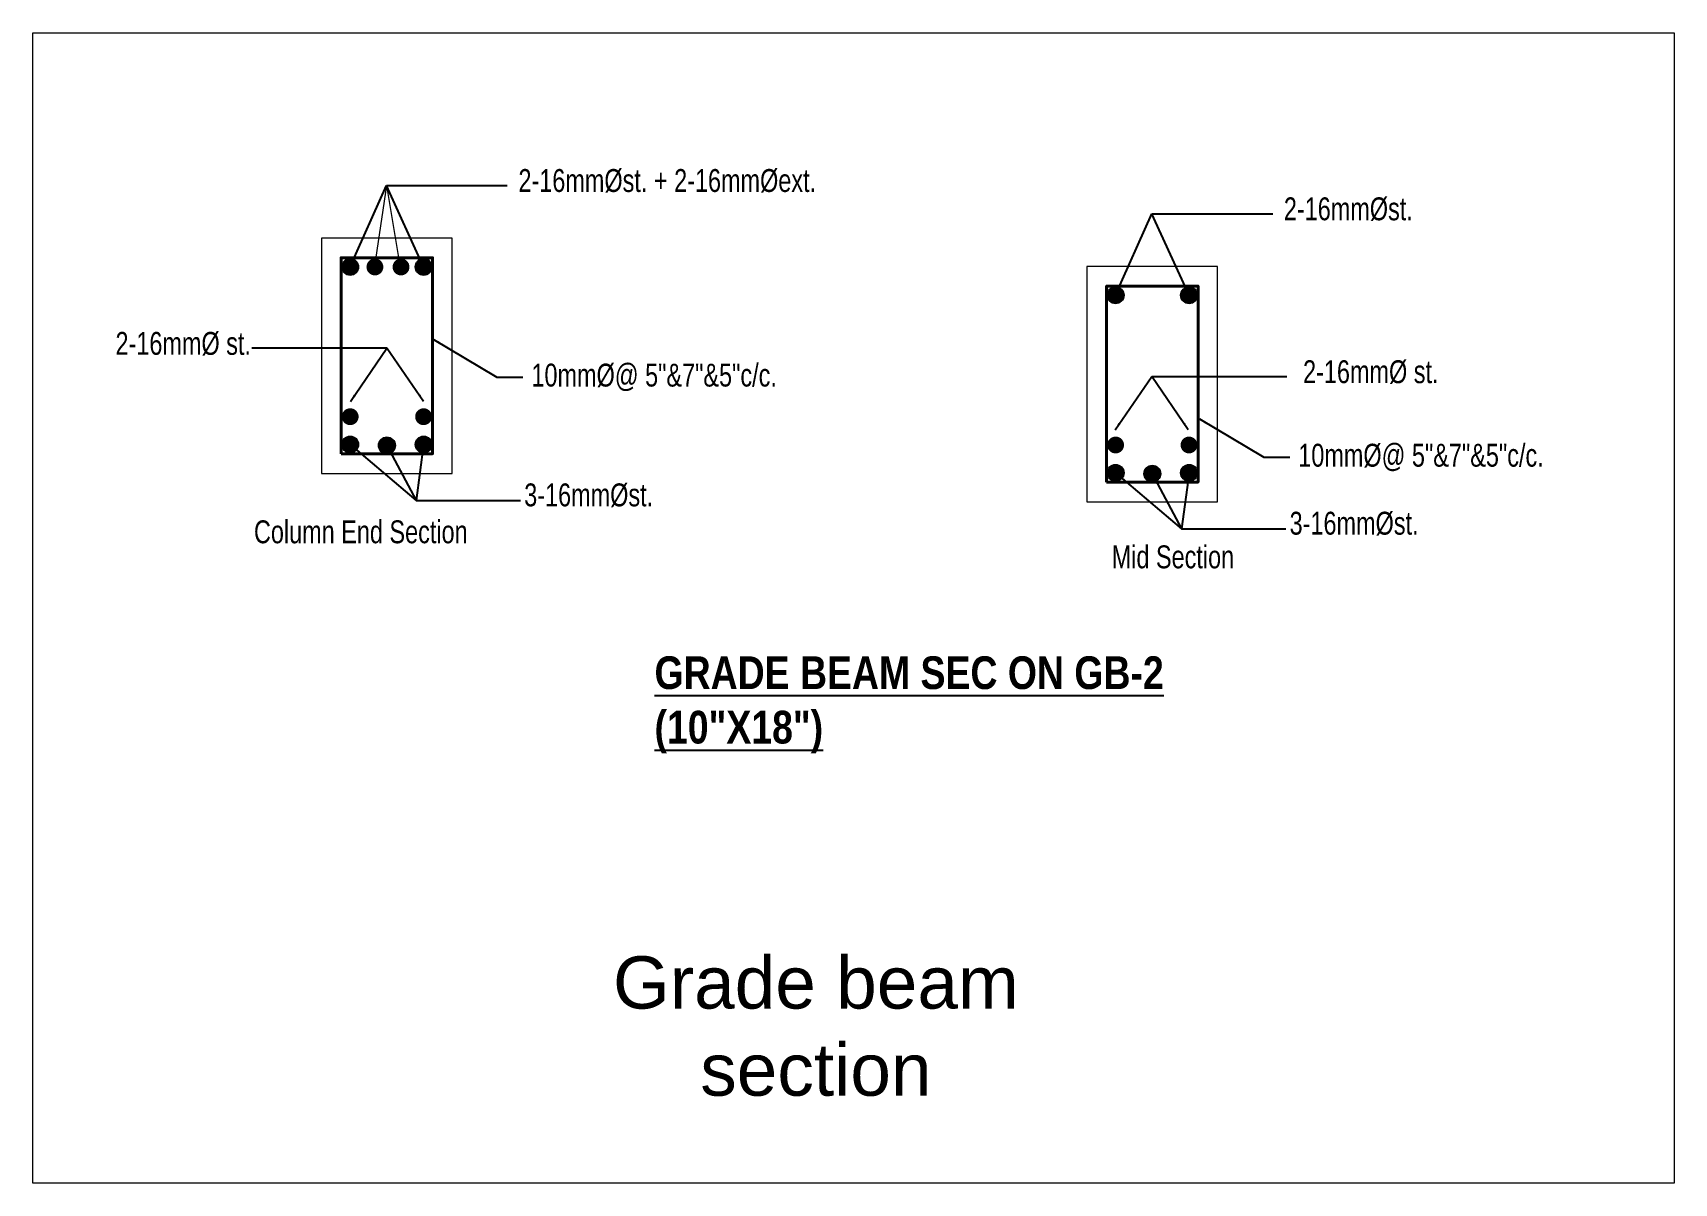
# Model space of a CAD drawing. Header units: inches. Extents: x -163735 to 106394, y -4543 to 35159.
# Drawn here: x -44839 to -44086, y 14888 to 15416 of the extents above; entities that cross this region are included whole.
import ezdxf

# ---------------------------------------------------------------- set-up
doc = ezdxf.new("R2010")
doc.units = ezdxf.units.IN
doc.header["$MEASUREMENT"] = 0
for name, color, linetype, lineweight in [('Arrosize', 4, 'Continuous', 0), ('Dimenson', 16, 'Continuous', 9), ('GRADE BEAM.', 63, 'Continuous', 0), ('Text', 34, 'Continuous', 25), ('TIE', 62, 'Continuous', 20), ('windo', 130, 'Continuous', 5)]:
    doc.layers.add(name, color=color, linetype=linetype, lineweight=lineweight)
doc.styles.get("Standard").update_dxf_attribs({"font": 'times.ttf'})
doc.styles.add('style1', font='swissbo.ttf')
doc.styles.add('Swis 721 Cn BT', font='swissc.ttf')
doc.styles.add('Swis721 LtCn BT', font='swisscl.ttf')
doc.dimstyles.get("Standard").update_dxf_attribs({"dimscale": 4, "dimtxt": 0.4925, "dimasz": 0.18, "dimexe": 0.18, "dimexo": 0.0625, "dimgap": 0.09, "dimtad": 0, "dimdec": 4, "dimzin": 0, "dimdsep": 46, "dimlunit": 4, "dimtxsty": 'Standard', "dimcen": 0.09, "dimclrt": 1, "dimadec": 0, "dimazin": 0, "dimtfac": 1, "dimtdec": 4, "dimtofl": 0, "dimtmove": 0, "dimatfit": 3, "dimfxl": 1, "dimtolj": 1, "dimtzin": 0, "dimarcsym": 0})

msp = doc.modelspace()

# ---------------------------------------------------------------- texts
at = {"layer": 'Text'}
for s, insert, char_height, width, attachment_point, style in [('2-16mm%%Cst. + 2-16mm%%Cext. ', (-44616.37, 15353.06), 10.5, 191.5598, 1, 'Swis721 LtCn BT'), ('2-16mm%%Cst.  ', (-44264.87, 15340.06), 10.5, 191.5598, 1, 'Swis721 LtCn BT'), ('2-16mm%%C st.', (-44739.2, 15278.28, -12), 10.5, 191.5598, 3, 'Swis721 LtCn BT'), ('10mm%%C@ 5"&7"&5"c/c.', (-44610.4, 15263.72, -6), 10.5, 191.5598, 1, 'Swis721 LtCn BT'), ('2-16mm%%C st.', (-44256.05, 15265.28, -12), 10.5, 191.5598, 1, 'Swis721 LtCn BT'), ('10mm%%C@ 5"&7"&5"c/c.', (-44258.25, 15226.94, -6), 10.5, 191.5598, 1, 'Swis721 LtCn BT'), ('3-16mm%%Cst.', (-44613.72, 15208.73), 10.5, 191.5598, 1, 'Swis721 LtCn BT'), ('3-16mm%%Cst.', (-44262.22, 15195.73), 10.5, 191.5598, 1, 'Swis721 LtCn BT'), ('Column End Section', (-44639.7, 15191.78, -12), 10.5, 191.5598, 3, 'Swis721 LtCn BT'), ('Mid Section', (-44287.7, 15180.28, -12), 10.5, 191.5598, 3, 'Swis721 LtCn BT'), ('{\\fSwis721 Cn BT|b1|i0|c0|p34;\\LGRADE BEAM SEC ON GB-2\\P(10"X18")}', (-44553.87, 15129.35, -6), 15, 315.1821, 1, 'Swis 721 Cn BT')]:
    msp.add_mtext(s, dxfattribs=dict(at, insert=insert, char_height=char_height, width=width, attachment_point=attachment_point, style=style))
at = {"layer": 'windo', "color": 4, "insert": (-44479.77, 14991.65), "char_height": 24, "width": 226.9598, "attachment_point": 2, "style": 'style1'}
msp.add_mtext('{\\fArial|b0|i0|c0|p34;Grade beam section}', dxfattribs=at)

# ---------------------------------------------------------------- hatches: boundary and pattern name
at = {"layer": 'GRADE BEAM.'}
for points in [[(-44697.51, 15308.11, -1), (-44689.76, 15308.11, -1)], [(-44678.41, 15308.11, 1), (-44686.16, 15308.11, 1)], [(-44666.41, 15308.11, 1), (-44674.16, 15308.11, 1)], [(-44656.05, 15308.11, 1), (-44663.8, 15308.11, 1)], [(-44346.01, 15295.11, -1), (-44338.26, 15295.11, -1)], [(-44304.55, 15295.11, 1), (-44312.3, 15295.11, 1)], [(-44697.51, 15239.38, 1), (-44689.76, 15239.38, 1)], [(-44656.05, 15239.38, -1), (-44663.8, 15239.38, -1)], [(-44697.51, 15226.57, 1), (-44689.76, 15226.57, 1)], [(-44680.63, 15226.22, 1), (-44672.88, 15226.22, 1)], [(-44656.05, 15226.57, -1), (-44663.8, 15226.57, -1)], [(-44346.01, 15226.38, 1), (-44338.26, 15226.38, 1)], [(-44304.55, 15226.38, -1), (-44312.3, 15226.38, -1)], [(-44346.01, 15213.57, 1), (-44338.26, 15213.57, 1)], [(-44329.13, 15213.22, 1), (-44321.38, 15213.22, 1)], [(-44304.55, 15213.57, -1), (-44312.3, 15213.57, -1)]]:
    msp.add_hatch(color=256, dxfattribs=at).paths.add_polyline_path(points)

# ---------------------------------------------------------------- linework, layer by layer
at = {"layer": 'Dimenson', "color": 4, "linetype": 'ByBlock'}
for q in [(-44682.5, 15308.5), (-44670.5, 15307)]:
    msp.add_line((-44676.97, 15345.51), q, dxfattribs=at)
msp.add_lwpolyline([(-44839.37, 15415.61), (-44085.63, 15415.61), (-44085.63, 14887.5), (-44839.37, 14887.5)], close=True, dxfattribs=at)
at = {"layer": 'GRADE BEAM.'}
for p, q in [((-44646.78, 15321.34, -6), (-44706.78, 15321.34, -6)), ((-44706.78, 15321.34, -6), (-44706.78, 15213.34, -6)), ((-44646.78, 15213.34, -6), (-44646.78, 15321.34, -6)), ((-44295.28, 15308.34, -6), (-44355.28, 15308.34, -6)), ((-44355.28, 15308.34, -6), (-44355.28, 15200.34, -6)), ((-44295.28, 15200.34, -6), (-44295.28, 15308.34, -6)), ((-44706.78, 15213.34, -6), (-44646.78, 15213.34, -6)), ((-44355.28, 15200.34, -6), (-44295.28, 15200.34, -6))]:
    msp.add_line(p, q, dxfattribs=at)
for centre in [(-44693.65, 15308.11), (-44659.9, 15308.11), (-44342.15, 15295.11), (-44308.4, 15295.11), (-44693.65, 15226.57), (-44676.78, 15226.22, -6), (-44659.9, 15226.57), (-44342.15, 15213.57), (-44325.28, 15213.22, -6), (-44308.4, 15213.57)]:
    msp.add_circle(centre, 3.88, dxfattribs=at)
at = {"layer": 'TIE', "lineweight": 40, "elevation": -6}
for points in [[(-44697.78, 15222.34), (-44655.78, 15222.34), (-44655.78, 15312.34), (-44697.78, 15312.34)], [(-44346.28, 15209.34), (-44304.28, 15209.34), (-44304.28, 15299.34), (-44346.28, 15299.34)]]:
    msp.add_lwpolyline(points, close=True, dxfattribs=at)

msp.set_redraw_order([(e.dxf.handle, doc.entitydb.next_handle()) for e in msp.query("TEXT MTEXT ATTDEF DIMENSION ARC_DIMENSION")])  # texts and dimensions are drawn at this point

# ---------------------------------------------------------------- leaders
at = {"layer": 'Arrosize'}
for points in [[(-44693.65, 15308.11), (-44676.97, 15345.51), (-44621.49, 15345.51)], [(-44659.9, 15308.11), (-44676.97, 15345.51)], [(-44342.15, 15295.11), (-44325.47, 15332.51), (-44269.99, 15332.51)], [(-44308.4, 15295.11), (-44325.47, 15332.51)], [(-44655.78, 15275.14, -6), (-44626.24, 15257.51, -6), (-44614.28, 15257.51, -6)], [(-44659.91, 15246.41, -6), (-44676.82, 15270.83, -6), (-44738.78, 15270.83, -6)], [(-44693.47, 15246.41), (-44676.82, 15270.83)], [(-44342.34, 15233.41, -6), (-44325.43, 15257.83, -6), (-44263.47, 15257.83, -6)], [(-44308.78, 15233.41), (-44325.43, 15257.83)], [(-44303.63, 15238.36, -6), (-44274.09, 15220.74, -6), (-44262.13, 15220.74, -6)], [(-44693.65, 15226.57), (-44663.37, 15200.9), (-44615.49, 15200.9)], [(-44676.78, 15226.22, -6), (-44663.37, 15200.9, -6)], [(-44659.9, 15226.57), (-44663.37, 15200.9)], [(-44342.15, 15213.57), (-44311.87, 15187.9), (-44263.99, 15187.9)], [(-44325.28, 15213.22, -6), (-44311.87, 15187.9, -6)], [(-44308.4, 15213.57), (-44311.87, 15187.9)]]:
    msp.add_leader(points, dimstyle='Standard', override={"dimasz": 0.85}, dxfattribs=at)

doc.saveas('drawing.dxf')
